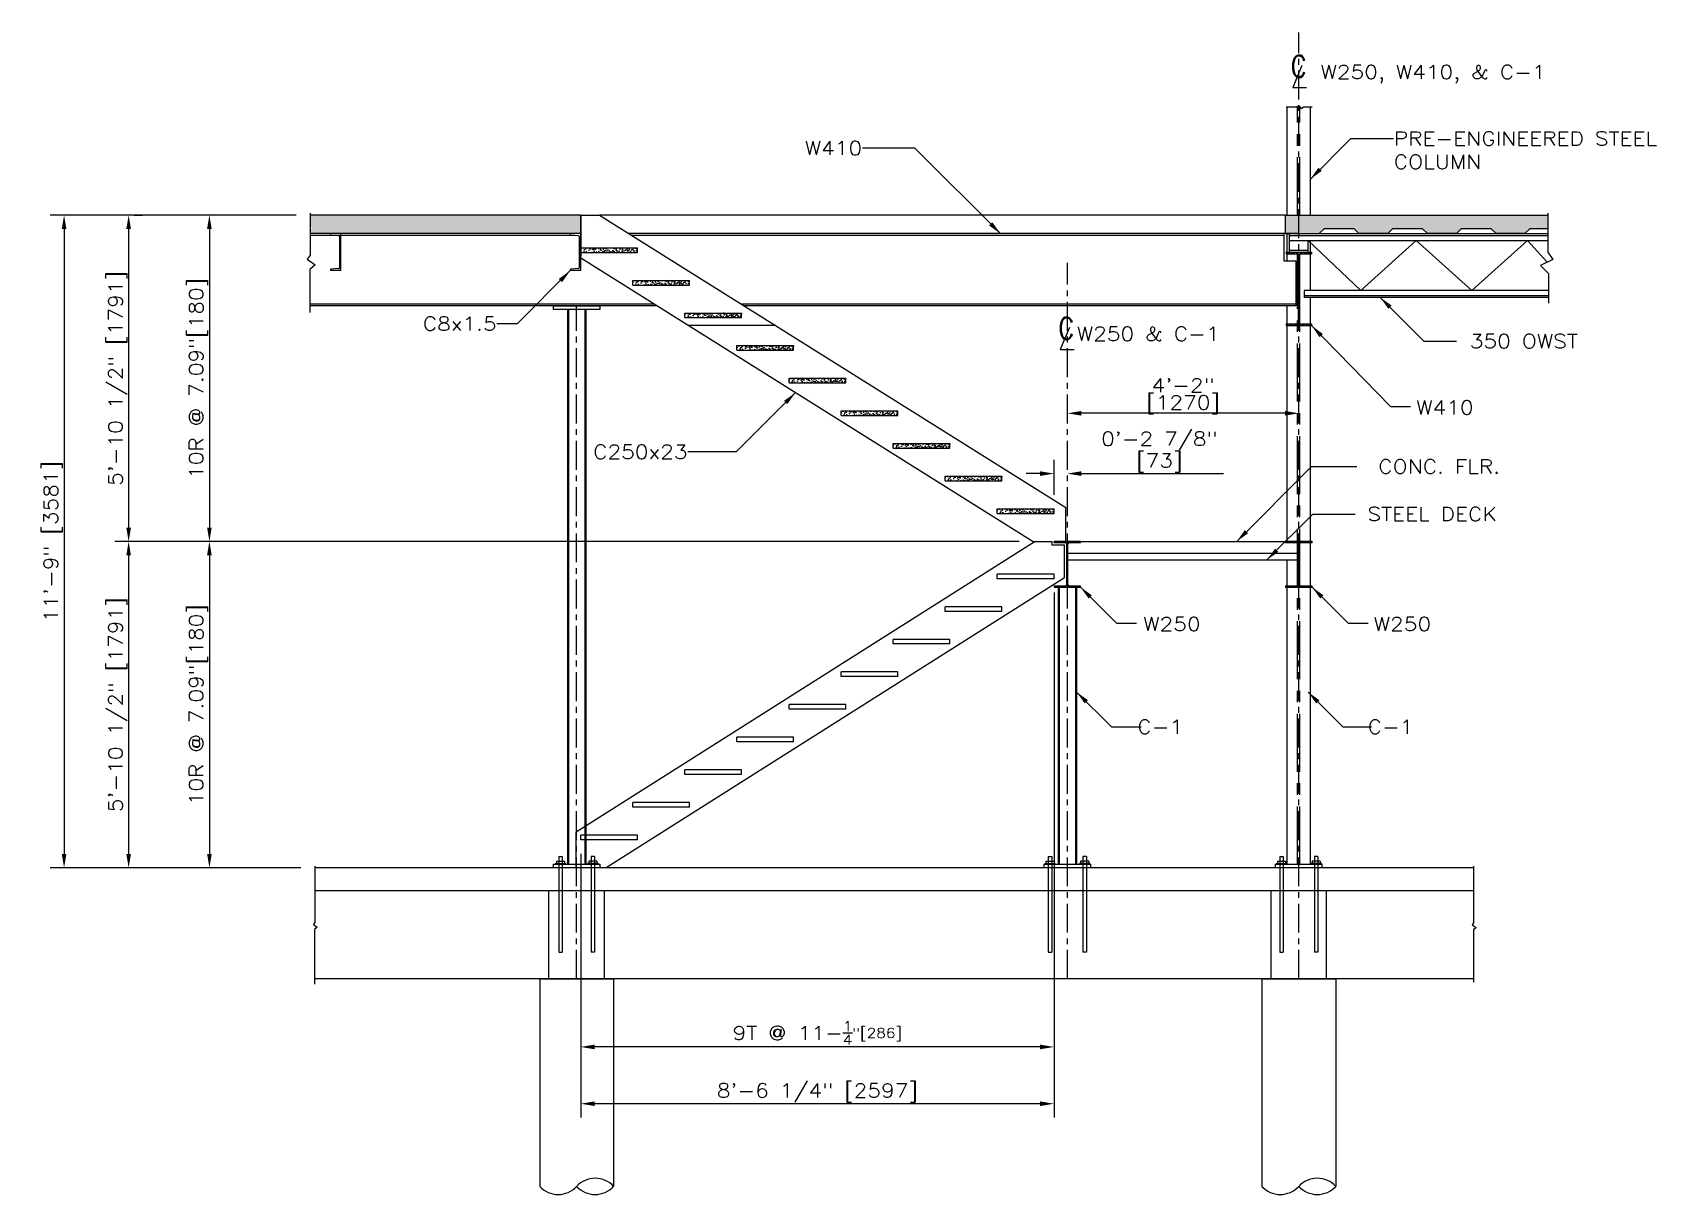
# Model space of a CAD drawing. Header units: inches. Extents: x -44 to 9761, y -1166 to 3580.
# Drawn here: x 8693.2 to 9044, y 2855.6 to 3106.6 of the extents above; entities that cross this region are included whole.
import ezdxf

# ---------------------------------------------------------------- set-up
doc = ezdxf.new("R2010")
doc.units = ezdxf.units.IN
doc.header["$MEASUREMENT"] = 0
doc.linetypes.add('CENTER', pattern=[2, 1.25, -0.25, 0.25, -0.25])
doc.layers.get('DEFPOINTS').update_dxf_attribs({"linetype": 'CONTINUOUS'})
for name, color, linetype in [('C-241-1', 241, 'CONTINUOUS'), ('Center', 251, 'CENTER'), ('L1', 1, 'CONTINUOUS'), ('LAYER131A', 131, 'CONTINUOUS'), ('Section-Stiffener', 2, 'CONTINUOUS'), ('Struc_Section_BP', 135, 'CONTINUOUS'), ('Struc_Section_Conc', 71, 'CONTINUOUS'), ('Struc_Section_Dim', 5, 'CONTINUOUS'), ('Struc_Section_PreEngCol', 150, 'CONTINUOUS'), ('Struc_Section_Steel', 11, 'CONTINUOUS'), ('Struc_Steel_Beam', 22, 'CONTINUOUS'), ('Struc_Steel_Deck', 41, 'CONTINUOUS'), ('Struc_Steel_Joist', 21, 'CONTINUOUS'), ('TEXT', 4, 'CONTINUOUS')]:
    doc.layers.add(name, color=color, linetype=linetype)
doc.styles.add('ROMANS', font='ROMANS.SHX', dxfattribs={"width": 0.8})
doc.styles.add('ROMANS-115', font='romans.shx', dxfattribs={"width": 1.15})
doc.dimstyles.new('48-ROMANS-115', dxfattribs={"dimtxt": 3, "dimasz": 3, "dimexe": 3, "dimexo": 3, "dimgap": 0.0625, "dimtad": 1, "dimdec": 4, "dimzin": 1, "dimdsep": 46, "dimlunit": 4, "dimtxsty": 'ROMANS-115', "dimcen": 0.0625, "dimclrd": 256, "dimclre": 256, "dimclrt": 256, "dimadec": 0, "dimazin": 0, "dimtfac": 1, "dimtdec": 4, "dimtofl": 0, "dimtmove": 0, "dimatfit": 0, "dimfxl": 1, "dimfrac": 2, "dimtolj": 1, "dimtzin": 0, "dimarcsym": 0})
doc.dimstyles.new('Copy of 48-ROMANS-115-BPV', dxfattribs={"dimtxt": 3, "dimasz": 3, "dimexe": 3, "dimexo": 3, "dimgap": 0.0625, "dimtad": 1, "dimdec": 4, "dimzin": 1, "dimdsep": 46, "dimlunit": 4, "dimtxsty": 'ROMANS-115', "dimcen": 0.0625, "dimclrd": 256, "dimclre": 256, "dimclrt": 256, "dimadec": 0, "dimazin": 0, "dimtfac": 1, "dimtdec": 4, "dimtofl": 0, "dimtmove": 0, "dimatfit": 0, "dimfxl": 1, "dimfrac": 2, "dimtolj": 1, "dimtzin": 0, "dimarcsym": 0})

msp = doc.modelspace()

# ---------------------------------------------------------------- texts
at = {"layer": 'Struc_Section_Dim', "ltscale": 2, "style": 'ROMANS-115', "width": 1.15}
for s, p in [('W250, W410, & C-1', (8971.41633, 3096.55843)), ('W250 & C-1', (8918.75487, 3039.98225))]:
    msp.add_text(s, height=3, dxfattribs=at).set_placement(p)
at = {"layer": 'Struc_Section_Dim', "ltscale": 2, "char_height": 3, "style": 'ROMANS-115'}
for s, insert, attachment_point in [('\\A1;PRE-ENGINEERED STEEL\\PCOLUMN', (8987.23461, 3085.17114), 1), ('\\A1;W410', (8872.40848, 3083.13264), 3), ('\\A1;C8x1.5', (8793.4517, 3045.18636), 3), ('\\A1;350 OWST', (9027.02131, 3041.4169), 3), ('W410', (9004.50325, 3027.08662), 3), ('\\A1;C250x23', (8834.69427, 3017.4961), 3), ('CONC. FLR.', (9010.22106, 3014.3314), 3), ('STEEL DECK', (9009.49765, 3004.06828), 3), ('W250', (8945.53309, 2980.30894), 3), ('W250', (8995.31865, 2980.30894), 3), ('\\A1;C-1', (8941.76114, 2958.08457), 3), ('\\A1;C-1', (8991.51114, 2958.08457), 3)]:
    msp.add_mtext(s, dxfattribs=dict(at, insert=insert, attachment_point=attachment_point))

# ---------------------------------------------------------------- blocks, each defined once
blk = doc.blocks.new('*D8')
at = {"layer": 'DEFPOINTS', "color": 0}
for p in [(8753.17, 3067.14), (8700.01, 2926.14), (8754.17, 2926.14)]:
    blk.add_point(p, dxfattribs=at)
at = {"layer": 'Struc_Section_Dim', "lineweight": -2}
for p, q in [((8750.17, 3067.14), (8697.01, 3067.14)), ((8700.01, 3064.14), (8700.01, 2929.14)), ((8751.17, 2926.14), (8697.01, 2926.14))]:
    blk.add_line(p, q, dxfattribs=at)
at = {"layer": 'Struc_Section_Dim'}
for points in [[(8699.51, 3064.14), (8700.51, 3064.14), (8700.01, 3067.14)], [(8699.51, 2929.14), (8700.51, 2929.14), (8700.01, 2926.14)]]:
    blk.add_solid(points, dxfattribs=at)
at = {"layer": 'Struc_Section_Dim', "insert": (8697.66, 2996.64), "char_height": 3, "attachment_point": 5, "rotation": 90, "style": 'ROMANS-115'}
blk.add_mtext('\\A1;11\'-9" [3581]', dxfattribs=at)
blk = doc.blocks.new('*D9')
at = {"layer": 'DEFPOINTS', "color": 0}
for p in [(8712.14, 3067.14), (8713.96, 2996.64), (8909.33, 2996.64)]:
    blk.add_point(p, dxfattribs=at)
at = {"layer": 'Struc_Section_Dim', "lineweight": -2}
for p, q in [((8715.14, 3067.14), (8716.96, 3067.14)), ((8713.96, 3064.14), (8713.96, 2999.64)), ((8906.33, 2996.64), (8710.96, 2996.64))]:
    blk.add_line(p, q, dxfattribs=at)
at = {"layer": 'Struc_Section_Dim'}
for points in [[(8713.46, 3064.14), (8714.46, 3064.14), (8713.96, 3067.14)], [(8713.46, 2999.64), (8714.46, 2999.64), (8713.96, 2996.64)]]:
    blk.add_solid(points, dxfattribs=at)
at = {"layer": 'Struc_Section_Dim', "insert": (8711.61, 3031.89), "char_height": 3, "attachment_point": 5, "rotation": 90, "style": 'ROMANS-115'}
blk.add_mtext('\\A1;5\'-10 1/2" [1791]', dxfattribs=at)
blk = doc.blocks.new('*D10')
at = {"layer": 'DEFPOINTS', "color": 0}
for p in [(8909.33, 2996.64), (8713.96, 2926.14), (8713.96, 2926.14)]:
    blk.add_point(p, dxfattribs=at)
at = {"layer": 'Struc_Section_Dim', "lineweight": -2}
for p, q in [((8906.33, 2996.64), (8710.96, 2996.64)), ((8713.96, 2993.64), (8713.96, 2929.14))]:
    blk.add_line(p, q, dxfattribs=at)
at = {"layer": 'Struc_Section_Dim'}
for points in [[(8713.46, 2993.64), (8714.46, 2993.64), (8713.96, 2996.64)], [(8713.46, 2929.14), (8714.46, 2929.14), (8713.96, 2926.14)]]:
    blk.add_solid(points, dxfattribs=at)
at = {"layer": 'Struc_Section_Dim', "insert": (8711.61, 2961.39), "char_height": 3, "attachment_point": 5, "rotation": 90, "style": 'ROMANS-115'}
blk.add_mtext('\\A1;5\'-10 1/2" [1791]', dxfattribs=at)
blk = doc.blocks.new('*D11')
at = {"layer": 'DEFPOINTS', "color": 0}
for p in [(8733.25, 3067.14), (8731.4, 2996.64), (8733.25, 2996.64)]:
    blk.add_point(p, dxfattribs=at)
at = {"layer": 'Struc_Section_Dim', "lineweight": -2}
for p, q in [((8730.25, 3067.14), (8728.4, 3067.14)), ((8731.4, 3064.14), (8731.4, 2999.64)), ((8730.25, 2996.64), (8728.4, 2996.64))]:
    blk.add_line(p, q, dxfattribs=at)
at = {"layer": 'Struc_Section_Dim'}
for points in [[(8730.9, 3064.14), (8731.9, 3064.14), (8731.4, 3067.14)], [(8730.9, 2999.64), (8731.9, 2999.64), (8731.4, 2996.64)]]:
    blk.add_solid(points, dxfattribs=at)
at = {"layer": 'Struc_Section_Dim', "insert": (8729.05, 3031.89), "char_height": 3, "attachment_point": 5, "rotation": 90, "style": 'ROMANS-115'}
blk.add_mtext('\\A1;10R @ 7.09"[180] ', dxfattribs=at)
blk = doc.blocks.new('*D12')
at = {"layer": 'DEFPOINTS', "color": 0}
for p in [(8733.25, 2996.64), (8731.4, 2926.14), (8733.25, 2926.14)]:
    blk.add_point(p, dxfattribs=at)
at = {"layer": 'Struc_Section_Dim', "lineweight": -2}
for p, q in [((8730.25, 2996.64), (8728.4, 2996.64)), ((8731.4, 2993.64), (8731.4, 2929.14)), ((8730.25, 2926.14), (8728.4, 2926.14))]:
    blk.add_line(p, q, dxfattribs=at)
at = {"layer": 'Struc_Section_Dim'}
for points in [[(8730.9, 2993.64), (8731.9, 2993.64), (8731.4, 2996.64)], [(8730.9, 2929.14), (8731.9, 2929.14), (8731.4, 2926.14)]]:
    blk.add_solid(points, dxfattribs=at)
at = {"layer": 'Struc_Section_Dim', "insert": (8729.05, 2961.39), "char_height": 3, "attachment_point": 5, "rotation": 90, "style": 'ROMANS-115'}
blk.add_mtext('\\A1;10R @ 7.09"[180] ', dxfattribs=at)
blk = doc.blocks.new('*D13')
at = {"layer": 'DEFPOINTS', "color": 0}
for p in [(8913.86, 2988.59), (8811.61, 2888.46), (8811.61, 2887.45)]:
    blk.add_point(p, dxfattribs=at)
at = {"layer": 'Struc_Section_Dim', "lineweight": -2}
for p, q in [((8910.86, 2887.45), (8814.61, 2887.45)), ((8811.61, 2885.46), (8811.61, 2884.45))]:
    blk.add_line(p, q, dxfattribs=at)
at = {"layer": 'Struc_Section_Dim'}
for points in [[(8814.61, 2887.95), (8814.61, 2886.95), (8811.61, 2887.45)], [(8910.86, 2887.95), (8910.86, 2886.95), (8913.86, 2887.45)]]:
    blk.add_solid(points, dxfattribs=at)
at = {"layer": 'Struc_Section_Dim', "insert": (8862.74, 2890.46), "char_height": 3, "attachment_point": 5, "style": 'ROMANS-115'}
blk.add_mtext('\\A1;\\A1;9T @ 11-\\H0.7x;\\S1/4;"[286]', dxfattribs=at)
blk = doc.blocks.new('*D14')
at = {"layer": 'DEFPOINTS', "color": 0}
for p in [(8913.86, 2988.59), (8811.61, 2932.19), (8811.61, 2875.18)]:
    blk.add_point(p, dxfattribs=at)
at = {"layer": 'Struc_Section_Dim', "lineweight": -2}
for p, q in [((8913.86, 2985.59), (8913.86, 2872.18)), ((8811.61, 2929.19), (8811.61, 2872.18)), ((8910.86, 2875.18), (8814.61, 2875.18))]:
    blk.add_line(p, q, dxfattribs=at)
at = {"layer": 'Struc_Section_Dim'}
for points in [[(8814.61, 2875.68), (8814.61, 2874.68), (8811.61, 2875.18)], [(8910.86, 2875.68), (8910.86, 2874.68), (8913.86, 2875.18)]]:
    blk.add_solid(points, dxfattribs=at)
at = {"layer": 'Struc_Section_Dim', "insert": (8862.74, 2877.53), "char_height": 3, "attachment_point": 5, "style": 'ROMANS-115'}
blk.add_mtext('\\A1;8\'-6 1/4" [2597]', dxfattribs=at)
blk = doc.blocks.new('CLMARK')
at = {"layer": 'TEXT'}
for p, q in [((1.52, 4.57), (-3.55, -7.61)), ((-3.55, -7.61), (4.06, -7.61))]:
    blk.add_line(p, q, dxfattribs=at)
at = {"layer": 'TEXT', "style": 'ROMANS', "width": 0.8}
blk.add_text('C', height=12, dxfattribs=at).set_placement((-4.59, -1.9))
blk = doc.blocks.new('*D15')
at = {"layer": 'DEFPOINTS', "color": 0}
for p in [(8916.74, 3024.33), (8916.74, 3023.08), (8966.74, 3023.08)]:
    blk.add_point(p, dxfattribs=at)
at = {"layer": 'Section-Stiffener', "lineweight": -2}
blk.add_line((8963.74, 3024.33), (8919.74, 3024.33), dxfattribs=at)
at = {"layer": 'Section-Stiffener'}
for points in [[(8919.74, 3024.83), (8919.74, 3023.83), (8916.74, 3024.33)], [(8963.74, 3024.83), (8963.74, 3023.83), (8966.74, 3024.33)]]:
    blk.add_solid(points, dxfattribs=at)
at = {"layer": 'Section-Stiffener', "char_height": 3, "attachment_point": 5, "style": 'ROMANS-115'}
for s, insert in [('\\A1;4\'-2"', (8941.74, 3030.38)), ('\\A1;[1270]', (8941.74, 3026.18))]:
    blk.add_mtext(s, dxfattribs=dict(at, insert=insert))
blk = doc.blocks.new('*D17')
at = {"layer": 'DEFPOINTS', "color": 0}
for p in [(8916.74, 3011.3), (8913.86, 3003.69), (8916.74, 3003.69)]:
    blk.add_point(p, dxfattribs=at)
at = {"layer": 'Struc_Section_Dim', "lineweight": -2}
for p, q in [((8913.86, 3006.69), (8913.86, 3014.3)), ((8910.86, 3011.3), (8907.86, 3011.3)), ((8919.74, 3011.3), (8950.46, 3011.3))]:
    blk.add_line(p, q, dxfattribs=at)
at = {"layer": 'Struc_Section_Dim'}
for points in [[(8910.86, 3011.8), (8910.86, 3010.8), (8913.86, 3011.3)], [(8919.74, 3011.8), (8919.74, 3010.8), (8916.74, 3011.3)]]:
    blk.add_solid(points, dxfattribs=at)
at = {"layer": 'Struc_Section_Dim', "char_height": 3, "attachment_point": 5, "style": 'ROMANS-115'}
for s, insert in [('\\A1;0\'-2 7/8"', (8936.6, 3018.34)), ('\\A1;[73]', (8936.6, 3013.64))]:
    blk.add_mtext(s, dxfattribs=dict(at, insert=insert))

# ---------------------------------------------------------------- dimensions: what is measured, and where the dimension line sits
at = {"layer": 'Section-Stiffener', "ltscale": 2}
dim = msp.add_linear_dim(base=(8916.73542, 3024.33445), p1=(8966.73542, 3023.07744), p2=(8916.73542, 3023.07744), angle=180, dimstyle='Copy of 48-ROMANS-115-BPV', override={"dimpost": '\\X', "dimse1": 1, "dimse2": 1}, dxfattribs=at)
dim.commit()
dim.dimension.update_dxf_attribs({"geometry": '*D15', "text_midpoint": (8941.73542, 3028.53088)})
at = {"layer": 'Struc_Section_Dim', "ltscale": 2}
for base, p1, p2, angle, picture, middle in [((8700.00553, 2926.1448), (8753.17285, 3067.1448), (8754.17285, 2926.1448), 90, '*D8', (8697.65731, 2996.6448)), ((8713.95814, 2996.6448), (8712.13507, 3067.1448), (8909.32944, 2996.6448), 90, '*D9', (8711.60992, 3031.8948)), ((8713.95814, 2926.1448), (8909.32944, 2996.6448), (8713.95814, 2926.1448), 90, '*D10', (8711.60992, 2961.3948)), ((8811.61042, 2875.1796), (8913.86042, 2988.5948), (8811.61042, 2932.1948), 180, '*D14', (8862.73542, 2877.52781))]:
    dim = msp.add_linear_dim(base=base, p1=p1, p2=p2, angle=angle, dimstyle='48-ROMANS-115', dxfattribs=at)
    dim.commit()
    dim.dimension.update_dxf_attribs({"geometry": picture, "text_midpoint": middle})
for base, p1, p2, picture, middle in [((8731.40013, 2996.6448), (8733.24928, 3067.1448), (8733.24928, 2996.6448), '*D11', (8729.05192, 3031.8948)), ((8731.40013, 2926.1448), (8733.24928, 2996.6448), (8733.24928, 2926.1448), '*D12', (8729.05192, 2961.3948))]:
    dim = msp.add_linear_dim(base=base, p1=p1, p2=p2, angle=90, text='10R @ 7.09"[180] ', dimstyle='48-ROMANS-115', dxfattribs=at)
    dim.commit()
    dim.dimension.update_dxf_attribs({"geometry": picture, "text_midpoint": middle})
dim = msp.add_linear_dim(base=(8916.73542, 3011.29632), p1=(8913.86042, 3003.6948), p2=(8916.73542, 3003.6948), dimstyle='Copy of 48-ROMANS-115-BPV', override={"dimpost": '\\X', "dimse2": 1}, dxfattribs=at)
dim.commit()
dim.dimension.update_dxf_attribs({"geometry": '*D17', "text_midpoint": (8936.59792, 3015.99275)})
dim = msp.add_linear_dim(base=(8811.61042, 2887.4476), p1=(8913.86042, 2988.5948), p2=(8811.61042, 2888.45951), angle=180, text='\\A1;9T @ 11-{\\H0.7x;\\S1/4;}"[286]', dimstyle='48-ROMANS-115', override={"dimse1": 1}, dxfattribs=at)
dim.commit()
dim.dimension.update_dxf_attribs({"geometry": '*D13', "text_midpoint": (8862.73542, 2890.4601)})

# ---------------------------------------------------------------- hatches: boundary and pattern name
at = {"layer": 'LAYER131A', "ltscale": 2}
h = msp.add_hatch(dxfattribs=at)
h.set_pattern_fill('AR-CONC', color=256, scale=0.2, style=0)
h.set_pattern_definition([(130, (9413.5464, 3009.6492), (-1.4345204, -0.1255043), [0.15, -1.65]), (185, (9413.5464, 3009.6492), (0.2775027, 1.5043843), [0.12, -1.32]), (79.5486, (9413.4269, 3009.6387), (-1.1570188, 1.378879), [0.1274804, -1.4022842]), (133.8158, (9413.5464, 3010.0492), (-2.134482, -0.331038), [0.225, -2.475]), (83.3644, (9413.3686, 3010.0216), (-1.8693254, 1.948236), [0.1912206, -2.103426]), (188.8158, (9413.5464, 3010.0492), (-1.869324, 1.948237), [0.18, -1.98]), (159, (9413.3464, 3009.9492), (-1.193814, -0.8052378), [0.15, -1.65]), (214, (9413.3464, 3009.9492), (-0.4866307, 1.4503), [0.12, -1.32]), (108.5486, (9413.247, 3009.882), (-1.6804453, 0.645061), [0.1274804, -1.4022842]), (142.5, (9413.54645, 3009.64916), (-0.0243197, 0.6657877), [0, -1.304, 0, -1.34, 0, -1.325]), (172.5, (9413.54645, 3009.64916), (-0.5261391, 0.7888234), [0, -0.764, 0, -1.274, 0, -0.505]), (212.5, (9413.99245, 3009.64916), (-1.06764487, -0.04510974), [0, -0.5, 0, -1.56, 0, -2.07]), (222.5, (9414.19245, 3009.6492), (-1.1663723, 0.20021), [0, -0.65, 0, -1.036, 0, -1.47])])
h.paths.add_polyline_path([(8753.17285, 3067.1448), (8811.61042, 3067.1448), (8811.61042, 3063.1448), (8753.13392, 3063.1448), (8753.13392, 3063.8607), (8753.71779, 3064.36613), (8752.86145, 3064.9882), (8753.17285, 3065.41587)])
h = msp.add_hatch(dxfattribs=at)
h.set_pattern_fill('AR-CONC', color=256, scale=0.2, style=0)
h.set_pattern_definition([(130, (9198.8265, 3066.0492), (-1.4345204, -0.1255043), [0.15, -1.65]), (185, (9198.8265, 3066.0492), (0.2775027, 1.504384), [0.12, -1.32]), (79.5486, (9198.707, 3066.0387), (-1.157019, 1.378879), [0.1274804, -1.402284]), (133.8158, (9198.8265, 3066.4492), (-2.134482, -0.331038), [0.225, -2.475]), (83.3644, (9198.6486, 3066.4216), (-1.869325, 1.948236), [0.19122, -2.103426]), (188.8158, (9198.8265, 3066.4492), (-1.869324, 1.948237), [0.18, -1.98]), (159, (9198.6265, 3066.3492), (-1.193814, -0.8052378), [0.15, -1.65]), (214, (9198.6265, 3066.3492), (-0.4866307, 1.4503), [0.12, -1.32]), (108.5486, (9198.527, 3066.282), (-1.6804453, 0.645061), [0.1274804, -1.402284]), (142.5, (9198.8265, 3066.04916), (-0.0243197, 0.6657877), [0, -1.304, 0, -1.34, 0, -1.325]), (172.5, (9198.8265, 3066.04916), (-0.5261391, 0.7888234), [0, -0.764, 0, -1.274, 0, -0.505]), (212.5, (9199.2725, 3066.04916), (-1.0676449, -0.04510974), [0, -0.5, 0, -1.56, 0, -2.07]), (222.5, (9199.4725, 3066.0492), (-1.1663723, 0.20021), [0, -0.65, 0, -1.036, 0, -1.47])])
h.paths.add_polyline_path([(8811.61042, 3060.0948), (8823.86042, 3060.0948), (8823.86042, 3059.0948), (8811.61042, 3059.0948)])
h = msp.add_hatch(dxfattribs=at)
h.set_pattern_fill('AR-CONC', color=256, scale=0.2, style=0)
h.set_pattern_definition([(130, (9210.0765, 3058.9992), (-1.4345204, -0.1255043), [0.15, -1.65]), (185, (9210.0765, 3058.9992), (0.2775027, 1.504384), [0.12, -1.32]), (79.5486, (9209.957, 3058.9887), (-1.157019, 1.378879), [0.1274804, -1.402284]), (133.8158, (9210.0765, 3059.3992), (-2.134482, -0.331038), [0.225, -2.475]), (83.3644, (9209.8986, 3059.3716), (-1.869325, 1.948236), [0.19122, -2.103426]), (188.8158, (9210.0765, 3059.3992), (-1.869324, 1.948237), [0.18, -1.98]), (159, (9209.8765, 3059.2992), (-1.193814, -0.8052378), [0.15, -1.65]), (214, (9209.8765, 3059.2992), (-0.4866307, 1.4503), [0.12, -1.32]), (108.5486, (9209.777, 3059.232), (-1.6804453, 0.645061), [0.1274804, -1.402284]), (142.5, (9210.0765, 3058.99916), (-0.0243197, 0.6657877), [0, -1.304, 0, -1.34, 0, -1.325]), (172.5, (9210.0765, 3058.99916), (-0.5261391, 0.7888234), [0, -0.764, 0, -1.274, 0, -0.505]), (212.5, (9210.5225, 3058.99916), (-1.0676449, -0.04510974), [0, -0.5, 0, -1.56, 0, -2.07]), (222.5, (9210.7225, 3058.9992), (-1.1663723, 0.20021), [0, -0.65, 0, -1.036, 0, -1.47])])
h.paths.add_polyline_path([(8822.86042, 3053.0448), (8835.11042, 3053.0448), (8835.11042, 3052.0448), (8822.86042, 3052.0448)])
h = msp.add_hatch(dxfattribs=at)
h.set_pattern_fill('AR-CONC', color=256, scale=0.2, style=0)
h.set_pattern_definition([(130, (9221.3265, 3051.9492), (-1.4345204, -0.1255043), [0.15, -1.65]), (185, (9221.3265, 3051.9492), (0.2775027, 1.504384), [0.12, -1.32]), (79.5486, (9221.207, 3051.9387), (-1.157019, 1.378879), [0.1274804, -1.402284]), (133.8158, (9221.3265, 3052.3492), (-2.134482, -0.331038), [0.225, -2.475]), (83.3644, (9221.1486, 3052.3216), (-1.869325, 1.948236), [0.19122, -2.103426]), (188.8158, (9221.3265, 3052.3492), (-1.869324, 1.948237), [0.18, -1.98]), (159, (9221.1265, 3052.2492), (-1.193814, -0.8052378), [0.15, -1.65]), (214, (9221.1265, 3052.2492), (-0.4866307, 1.4503), [0.12, -1.32]), (108.5486, (9221.027, 3052.182), (-1.6804453, 0.645061), [0.1274804, -1.402284]), (142.5, (9221.3265, 3051.94916), (-0.0243197, 0.6657877), [0, -1.304, 0, -1.34, 0, -1.325]), (172.5, (9221.3265, 3051.94916), (-0.5261391, 0.7888234), [0, -0.764, 0, -1.274, 0, -0.505]), (212.5, (9221.7725, 3051.94916), (-1.0676449, -0.04510974), [0, -0.5, 0, -1.56, 0, -2.07]), (222.5, (9221.9725, 3051.9492), (-1.1663723, 0.20021), [0, -0.65, 0, -1.036, 0, -1.47])])
h.paths.add_polyline_path([(8834.11042, 3045.9948), (8846.36042, 3045.9948), (8846.36042, 3044.9948), (8834.11042, 3044.9948)])
h = msp.add_hatch(dxfattribs=at)
h.set_pattern_fill('AR-CONC', color=256, scale=0.2, style=0)
h.set_pattern_definition([(130, (9232.5765, 3044.8992), (-1.4345204, -0.1255043), [0.15, -1.65]), (185, (9232.5765, 3044.8992), (0.2775027, 1.504384), [0.12, -1.32]), (79.5486, (9232.457, 3044.8887), (-1.157019, 1.378879), [0.1274804, -1.402284]), (133.8158, (9232.5765, 3045.2992), (-2.134482, -0.331038), [0.225, -2.475]), (83.3644, (9232.3986, 3045.2716), (-1.869325, 1.948236), [0.19122, -2.103426]), (188.8158, (9232.5765, 3045.2992), (-1.869324, 1.948237), [0.18, -1.98]), (159, (9232.3765, 3045.1992), (-1.193814, -0.8052378), [0.15, -1.65]), (214, (9232.3765, 3045.1992), (-0.4866307, 1.4503), [0.12, -1.32]), (108.5486, (9232.277, 3045.132), (-1.6804453, 0.645061), [0.1274804, -1.402284]), (142.5, (9232.5765, 3044.89916), (-0.0243197, 0.6657877), [0, -1.304, 0, -1.34, 0, -1.325]), (172.5, (9232.5765, 3044.89916), (-0.5261391, 0.7888234), [0, -0.764, 0, -1.274, 0, -0.505]), (212.5, (9233.0225, 3044.89916), (-1.0676449, -0.04510974), [0, -0.5, 0, -1.56, 0, -2.07]), (222.5, (9233.2225, 3044.8992), (-1.1663723, 0.20021), [0, -0.65, 0, -1.036, 0, -1.47])])
h.paths.add_polyline_path([(8845.36042, 3038.9448), (8857.61042, 3038.9448), (8857.61042, 3037.9448), (8845.36042, 3037.9448)])
h = msp.add_hatch(dxfattribs=at)
h.set_pattern_fill('AR-CONC', color=256, scale=0.2, style=0)
h.set_pattern_definition([(130, (9243.8265, 3037.8492), (-1.4345204, -0.1255043), [0.15, -1.65]), (185, (9243.8265, 3037.8492), (0.2775027, 1.504384), [0.12, -1.32]), (79.5486, (9243.707, 3037.8387), (-1.157019, 1.378879), [0.1274804, -1.402284]), (133.8158, (9243.8265, 3038.2492), (-2.134482, -0.331038), [0.225, -2.475]), (83.3644, (9243.6486, 3038.2216), (-1.869325, 1.948236), [0.19122, -2.103426]), (188.8158, (9243.8265, 3038.2492), (-1.869324, 1.948237), [0.18, -1.98]), (159, (9243.6265, 3038.1492), (-1.193814, -0.8052378), [0.15, -1.65]), (214, (9243.6265, 3038.1492), (-0.4866307, 1.4503), [0.12, -1.32]), (108.5486, (9243.527, 3038.082), (-1.6804453, 0.645061), [0.1274804, -1.402284]), (142.5, (9243.8265, 3037.84916), (-0.0243197, 0.6657877), [0, -1.304, 0, -1.34, 0, -1.325]), (172.5, (9243.8265, 3037.84916), (-0.5261391, 0.7888234), [0, -0.764, 0, -1.274, 0, -0.505]), (212.5, (9244.2725, 3037.84916), (-1.0676449, -0.04510974), [0, -0.5, 0, -1.56, 0, -2.07]), (222.5, (9244.4725, 3037.8492), (-1.1663723, 0.20021), [0, -0.65, 0, -1.036, 0, -1.47])])
h.paths.add_polyline_path([(8856.61042, 3031.8948), (8868.86042, 3031.8948), (8868.86042, 3030.8948), (8856.61042, 3030.8948)])
h = msp.add_hatch(dxfattribs=at)
h.set_pattern_fill('AR-CONC', color=256, scale=0.2, style=0)
h.set_pattern_definition([(130, (9255.0765, 3030.7992), (-1.4345204, -0.1255043), [0.15, -1.65]), (185, (9255.0765, 3030.7992), (0.2775027, 1.504384), [0.12, -1.32]), (79.5486, (9254.957, 3030.7887), (-1.157019, 1.378879), [0.1274804, -1.402284]), (133.8158, (9255.0765, 3031.1992), (-2.134482, -0.331038), [0.225, -2.475]), (83.3644, (9254.8986, 3031.1716), (-1.869325, 1.948236), [0.19122, -2.103426]), (188.8158, (9255.0765, 3031.1992), (-1.869324, 1.948237), [0.18, -1.98]), (159, (9254.8765, 3031.0992), (-1.193814, -0.8052378), [0.15, -1.65]), (214, (9254.8765, 3031.0992), (-0.4866307, 1.4503), [0.12, -1.32]), (108.5486, (9254.777, 3031.032), (-1.6804453, 0.645061), [0.1274804, -1.402284]), (142.5, (9255.0765, 3030.79916), (-0.0243197, 0.6657877), [0, -1.304, 0, -1.34, 0, -1.325]), (172.5, (9255.0765, 3030.79916), (-0.5261391, 0.7888234), [0, -0.764, 0, -1.274, 0, -0.505]), (212.5, (9255.5225, 3030.79916), (-1.0676449, -0.04510974), [0, -0.5, 0, -1.56, 0, -2.07]), (222.5, (9255.7225, 3030.7992), (-1.1663723, 0.20021), [0, -0.65, 0, -1.036, 0, -1.47])])
h.paths.add_polyline_path([(8867.86042, 3024.8448), (8880.11042, 3024.8448), (8880.11042, 3023.8448), (8867.86042, 3023.8448)])
h = msp.add_hatch(dxfattribs=at)
h.set_pattern_fill('AR-CONC', color=256, scale=0.2, style=0)
h.set_pattern_definition([(130, (9266.3265, 3023.7492), (-1.4345204, -0.1255043), [0.15, -1.65]), (185, (9266.3265, 3023.7492), (0.2775027, 1.504384), [0.12, -1.32]), (79.5486, (9266.207, 3023.7387), (-1.157019, 1.378879), [0.1274804, -1.402284]), (133.8158, (9266.3265, 3024.1492), (-2.134482, -0.331038), [0.225, -2.475]), (83.3644, (9266.1486, 3024.1216), (-1.869325, 1.948236), [0.19122, -2.103426]), (188.8158, (9266.3265, 3024.1492), (-1.869324, 1.948237), [0.18, -1.98]), (159, (9266.1265, 3024.0492), (-1.193814, -0.8052378), [0.15, -1.65]), (214, (9266.1265, 3024.0492), (-0.4866307, 1.4503), [0.12, -1.32]), (108.5486, (9266.027, 3023.982), (-1.6804453, 0.645061), [0.1274804, -1.402284]), (142.5, (9266.3265, 3023.74916), (-0.0243197, 0.6657877), [0, -1.304, 0, -1.34, 0, -1.325]), (172.5, (9266.3265, 3023.74916), (-0.5261391, 0.7888234), [0, -0.764, 0, -1.274, 0, -0.505]), (212.5, (9266.7725, 3023.74916), (-1.0676449, -0.04510974), [0, -0.5, 0, -1.56, 0, -2.07]), (222.5, (9266.9725, 3023.7492), (-1.1663723, 0.20021), [0, -0.65, 0, -1.036, 0, -1.47])])
h.paths.add_polyline_path([(8879.11042, 3017.7948), (8891.36042, 3017.7948), (8891.36042, 3016.7948), (8879.11042, 3016.7948)])
h = msp.add_hatch(dxfattribs=at)
h.set_pattern_fill('AR-CONC', color=256, scale=0.2, style=0)
h.set_pattern_definition([(130, (9277.5765, 3016.6992), (-1.4345204, -0.1255043), [0.15, -1.65]), (185, (9277.5765, 3016.6992), (0.2775027, 1.504384), [0.12, -1.32]), (79.5486, (9277.457, 3016.6887), (-1.157019, 1.378879), [0.1274804, -1.402284]), (133.8158, (9277.5765, 3017.0992), (-2.134482, -0.331038), [0.225, -2.475]), (83.3644, (9277.3986, 3017.0716), (-1.869325, 1.948236), [0.19122, -2.103426]), (188.8158, (9277.5765, 3017.0992), (-1.869324, 1.948237), [0.18, -1.98]), (159, (9277.3765, 3016.9992), (-1.193814, -0.8052378), [0.15, -1.65]), (214, (9277.3765, 3016.9992), (-0.4866307, 1.4503), [0.12, -1.32]), (108.5486, (9277.277, 3016.932), (-1.6804453, 0.645061), [0.1274804, -1.402284]), (142.5, (9277.5765, 3016.69916), (-0.0243197, 0.6657877), [0, -1.304, 0, -1.34, 0, -1.325]), (172.5, (9277.5765, 3016.69916), (-0.5261391, 0.7888234), [0, -0.764, 0, -1.274, 0, -0.505]), (212.5, (9278.0225, 3016.69916), (-1.0676449, -0.04510974), [0, -0.5, 0, -1.56, 0, -2.07]), (222.5, (9278.2225, 3016.6992), (-1.1663723, 0.20021), [0, -0.65, 0, -1.036, 0, -1.47])])
h.paths.add_polyline_path([(8890.36042, 3010.7448), (8902.61042, 3010.7448), (8902.61042, 3009.7448), (8890.36042, 3009.7448)])
h = msp.add_hatch(dxfattribs=at)
h.set_pattern_fill('AR-CONC', color=256, scale=0.2, style=0)
h.set_pattern_definition([(130, (9288.8265, 3009.6492), (-1.4345204, -0.1255043), [0.15, -1.65]), (185, (9288.8265, 3009.6492), (0.2775027, 1.504384), [0.12, -1.32]), (79.5486, (9288.707, 3009.6387), (-1.157019, 1.378879), [0.1274804, -1.402284]), (133.8158, (9288.8265, 3010.0492), (-2.134482, -0.331038), [0.225, -2.475]), (83.3644, (9288.6486, 3010.0216), (-1.869325, 1.948236), [0.19122, -2.103426]), (188.8158, (9288.8265, 3010.0492), (-1.869324, 1.948237), [0.18, -1.98]), (159, (9288.6265, 3009.9492), (-1.193814, -0.8052378), [0.15, -1.65]), (214, (9288.6265, 3009.9492), (-0.4866307, 1.4503), [0.12, -1.32]), (108.5486, (9288.527, 3009.882), (-1.6804453, 0.645061), [0.1274804, -1.402284]), (142.5, (9288.8265, 3009.64916), (-0.0243197, 0.6657877), [0, -1.304, 0, -1.34, 0, -1.325]), (172.5, (9288.8265, 3009.64916), (-0.5261391, 0.7888234), [0, -0.764, 0, -1.274, 0, -0.505]), (212.5, (9289.2725, 3009.64916), (-1.0676449, -0.04510974), [0, -0.5, 0, -1.56, 0, -2.07]), (222.5, (9289.4725, 3009.6492), (-1.1663723, 0.20021), [0, -0.65, 0, -1.036, 0, -1.47])])
h.paths.add_polyline_path([(8901.61042, 3003.6948), (8913.86042, 3003.6948), (8913.86042, 3002.6948), (8901.61042, 3002.6948)])
at = {"layer": 'Struc_Section_Dim', "ltscale": 2}
h = msp.add_hatch(dxfattribs=at)
h.set_pattern_fill('AR-CONC', color=256, scale=0.2, style=0)
h.set_pattern_definition([(130, (9413.6714, 2503.1176), (-1.4345204, -0.1255043), [0.15, -1.65]), (185, (9413.6714, 2503.1176), (0.2775027, 1.5043843), [0.12, -1.32]), (79.5486, (9413.5519, 2503.1072), (-1.1570188, 1.378879), [0.1274804, -1.4022842]), (133.8158, (9413.6714, 2503.5176), (-2.134482, -0.331038), [0.225, -2.475]), (83.3644, (9413.4936, 2503.49), (-1.8693254, 1.948236), [0.1912206, -2.103426]), (188.8158, (9413.6714, 2503.5176), (-1.869324, 1.948237), [0.18, -1.98]), (159, (9413.4714, 2503.4176), (-1.1938141, -0.8052378), [0.15, -1.65]), (214, (9413.4714, 2503.4176), (-0.4866307, 1.4503), [0.12, -1.32]), (108.5486, (9413.372, 2503.3505), (-1.6804453, 0.645061), [0.1274804, -1.4022842]), (142.5, (9413.67145, 2503.1176), (-0.0243197, 0.6657877), [0, -1.304, 0, -1.34, 0, -1.325]), (172.5, (9413.67145, 2503.1176), (-0.5261391, 0.7888234), [0, -0.764, 0, -1.274, 0, -0.505]), (212.5, (9414.11745, 2503.1176), (-1.06764487, -0.04510974), [0, -0.5, 0, -1.56, 0, -2.07]), (222.5, (9414.31745, 2503.1176), (-1.1663723, 0.20021), [0, -0.65, 0, -1.036, 0, -1.47])])
h.paths.add_polyline_path([(8966.73542, 3067.1448), (9020.53086, 3067.1448), (9020.53086, 3064.19015), (9016.63601, 3064.19015), (9015.59066, 3063.1448), (9009.34327, 3063.1448), (9008.29792, 3064.19015), (9001.82351, 3064.19015), (9000.77816, 3063.1448), (8994.53077, 3063.1448), (8993.48542, 3064.19015), (8987.01101, 3064.19015), (8985.96566, 3063.1448), (8979.71827, 3063.1448), (8978.67292, 3064.19015), (8972.19851, 3064.19015), (8971.15316, 3063.1448), (8966.73542, 3063.1448)])
h.paths.add_polyline_path([(8963.86042, 3067.1448), (8966.73542, 3067.1448), (8966.73542, 3063.1448), (8964.73542, 3063.1448), (8963.86042, 3063.1448)])
at = {"layer": 'Struc_Section_Steel', "ltscale": 2}
h = msp.add_hatch(dxfattribs=at)
h.set_pattern_fill('STEEL', color=256, scale=5, style=0)
h.set_pattern_definition([(135, (9021.61105, 3012.8967), (0.4419417, 0.4419417), []), (135, (9021.61105, 3013.2092), (0.4419417, 0.4419417), [])])
h.paths.add_polyline_path([(8913.86042, 2996.3323), (8913.86042, 2996.6448), (8919.61042, 2996.6448), (8919.61042, 2996.3323), (8917.11042, 2996.3323, 0.414213562), (8916.86042, 2996.0823), (8916.86042, 2987.3323, 0.414213562), (8917.11042, 2987.0823), (8919.61042, 2987.0823), (8919.61042, 2986.7698), (8913.86042, 2986.7698), (8913.86042, 2987.0823), (8916.36042, 2987.0823, 0.414213562), (8916.61042, 2987.3323), (8916.61042, 2996.0823, 0.414213562), (8916.36042, 2996.3323)])
h = msp.add_hatch(dxfattribs=at)
h.set_pattern_fill('STEEL', color=256, scale=5, style=0)
h.set_pattern_definition([(135, (9071.61105, 3012.8967), (0.4419417, 0.4419417), []), (135, (9071.61105, 3013.2092), (0.4419417, 0.4419417), [])])
h.paths.add_polyline_path([(8963.86042, 2996.3323), (8963.86042, 2996.6448), (8969.61042, 2996.6448), (8969.61042, 2996.3323), (8967.11042, 2996.3323, 0.414213562), (8966.86042, 2996.0823), (8966.86042, 2987.3323, 0.414213562), (8967.11042, 2987.0823), (8969.61042, 2987.0823), (8969.61042, 2986.7698), (8963.86042, 2986.7698), (8963.86042, 2987.0823), (8966.36042, 2987.0823, 0.414213562), (8966.61042, 2987.3323), (8966.61042, 2996.0823, 0.414213562), (8966.36042, 2996.3323)])
at = {"layer": 'Struc_Steel_Beam'}
h = msp.add_hatch(dxfattribs=at)
h.set_pattern_fill('STEEL', color=256, scale=5, style=0)
h.set_pattern_definition([(45, (8806.81267, 3075.0992), (-0.4419417, 0.4419417), []), (45, (8806.81267, 3075.4117), (-0.4419417, 0.4419417), [])])
h.paths.add_polyline_path([(8963.98542, 3059.1448), (8963.98542, 3058.7698), (8966.61042, 3058.7698), (8966.61042, 3043.6448), (8963.98542, 3043.6448), (8963.98542, 3043.2698), (8966.73542, 3043.2698), (8966.73542, 3059.1448)])
h.paths.add_polyline_path([(8969.48542, 3058.7698), (8969.48542, 3059.1448), (8966.73542, 3059.1448), (8966.73542, 3043.2698), (8969.48542, 3043.2698), (8969.48542, 3043.6448), (8966.86042, 3043.6448), (8966.86042, 3058.7698)])

# ---------------------------------------------------------------- linework, layer by layer
at = {"layer": 'C-241-1'}
for p, q in [((8806.1145, 2927.08037), (8808.35635, 2927.08037)), ((8806.1145, 2927.08037), (8806.1145, 2926.8948)), ((8806.1145, 2926.8948), (8808.35635, 2926.8948)), ((8806.3645, 2927.57522), (8808.10635, 2927.57522)), ((8806.3645, 2927.57522), (8806.3645, 2927.08037)), ((8806.85934, 2928.61645), (8806.85934, 2927.57522)), ((8806.85934, 2928.61645), (8807.61151, 2928.61645)), ((8807.61151, 2928.61645), (8807.61151, 2927.57522)), ((8808.10635, 2927.57522), (8808.10635, 2927.08037)), ((8808.35635, 2927.08037), (8808.35635, 2926.8948)), ((8815.35635, 2927.08037), (8813.1145, 2927.08037)), ((8813.1145, 2927.08037), (8813.1145, 2926.8948)), ((8815.35635, 2926.8948), (8813.1145, 2926.8948)), ((8815.10635, 2927.57522), (8813.3645, 2927.57522)), ((8813.3645, 2927.57522), (8813.3645, 2927.08037)), ((8813.85934, 2928.61645), (8813.85934, 2927.57522)), ((8814.61151, 2928.61645), (8813.85934, 2928.61645)), ((8814.61151, 2928.61645), (8814.61151, 2927.57522)), ((8815.10635, 2927.57522), (8815.10635, 2927.08037)), ((8815.35635, 2927.08037), (8815.35635, 2926.8948)), ((8911.8645, 2927.08037), (8914.10635, 2927.08037)), ((8911.8645, 2927.08037), (8911.8645, 2926.8948)), ((8911.8645, 2926.8948), (8914.10635, 2926.8948)), ((8912.1145, 2927.57522), (8913.85635, 2927.57522)), ((8912.1145, 2927.57522), (8912.1145, 2927.08037)), ((8912.60934, 2928.61645), (8912.60934, 2927.57522)), ((8912.60934, 2928.61645), (8913.36151, 2928.61645)), ((8913.36151, 2928.61645), (8913.36151, 2927.57522)), ((8913.85635, 2927.57522), (8913.85635, 2927.08037)), ((8914.10635, 2927.08037), (8914.10635, 2926.8948)), ((8921.60635, 2927.08037), (8919.3645, 2927.08037)), ((8919.3645, 2927.08037), (8919.3645, 2926.8948)), ((8921.60635, 2926.8948), (8919.3645, 2926.8948)), ((8921.35635, 2927.57522), (8919.6145, 2927.57522)), ((8919.6145, 2927.57522), (8919.6145, 2927.08037)), ((8920.10934, 2928.61645), (8920.10934, 2927.57522)), ((8920.86151, 2928.61645), (8920.10934, 2928.61645)), ((8920.86151, 2928.61645), (8920.86151, 2927.57522)), ((8921.35635, 2927.57522), (8921.35635, 2927.08037)), ((8921.60635, 2927.08037), (8921.60635, 2926.8948)), ((8961.8645, 2927.08037), (8964.10635, 2927.08037)), ((8961.8645, 2927.08037), (8961.8645, 2926.8948)), ((8961.8645, 2926.8948), (8964.10635, 2926.8948)), ((8962.1145, 2927.57522), (8963.85635, 2927.57522)), ((8962.1145, 2927.57522), (8962.1145, 2927.08037)), ((8962.60934, 2928.61645), (8962.60934, 2927.57522)), ((8962.60934, 2928.61645), (8963.36151, 2928.61645)), ((8963.36151, 2928.61645), (8963.36151, 2927.57522)), ((8963.85635, 2927.57522), (8963.85635, 2927.08037)), ((8964.10635, 2927.08037), (8964.10635, 2926.8948)), ((8971.60635, 2927.08037), (8969.3645, 2927.08037)), ((8969.3645, 2927.08037), (8969.3645, 2926.8948)), ((8971.60635, 2926.8948), (8969.3645, 2926.8948)), ((8971.35635, 2927.57522), (8969.6145, 2927.57522)), ((8969.6145, 2927.57522), (8969.6145, 2927.08037)), ((8970.10934, 2928.61645), (8970.10934, 2927.57522)), ((8970.86151, 2928.61645), (8970.10934, 2928.61645)), ((8970.86151, 2928.61645), (8970.86151, 2927.57522)), ((8971.35635, 2927.57522), (8971.35635, 2927.08037)), ((8971.60635, 2927.08037), (8971.60635, 2926.8948))]:
    msp.add_line(p, q, dxfattribs=at)
at = {"layer": 'C-241-1', "ltscale": 10}
for p, q in [((8806.85934, 2927.57522), (8806.85934, 2907.8948)), ((8807.61151, 2927.57522), (8807.61151, 2907.8948)), ((8813.85934, 2927.57522), (8813.85934, 2907.8948)), ((8814.61151, 2927.57522), (8814.61151, 2907.8948)), ((8912.60934, 2927.57522), (8912.60934, 2907.8948)), ((8913.36151, 2927.57522), (8913.36151, 2907.8948)), ((8920.10934, 2927.57522), (8920.10934, 2907.8948)), ((8920.86151, 2927.57522), (8920.86151, 2907.8948)), ((8962.60934, 2927.57522), (8962.60934, 2907.8948)), ((8963.36151, 2927.57522), (8963.36151, 2907.8948)), ((8970.10934, 2927.57522), (8970.10934, 2907.8948)), ((8970.86151, 2927.57522), (8970.86151, 2907.8948)), ((8806.85934, 2907.8948), (8807.61151, 2907.8948)), ((8814.61151, 2907.8948), (8813.85934, 2907.8948)), ((8912.60934, 2907.8948), (8913.36151, 2907.8948)), ((8920.86151, 2907.8948), (8920.10934, 2907.8948)), ((8962.60934, 2907.8948), (8963.36151, 2907.8948)), ((8970.86151, 2907.8948), (8970.10934, 2907.8948))]:
    msp.add_line(p, q, dxfattribs=at)
at = {"layer": 'Center', "ltscale": 5}
for p, q in [((8966.73542, 2902.1448), (8966.73542, 3106.5996)), ((8916.73542, 2902.1448), (8916.73542, 3056.80548)), ((8810.73542, 2902.1448), (8810.73542, 3047.5198))]:
    msp.add_line(p, q, dxfattribs=at)
at = {"layer": 'Center', "ltscale": 10}
for p, q in [((8966.48542, 3067.1448), (8966.48542, 3090.64381)), ((8966.98542, 3067.1448), (8966.98542, 3090.47092)), ((8966.48542, 2926.8948), (8966.48542, 3058.7698)), ((8966.98542, 2926.8948), (8966.98542, 3058.7698))]:
    msp.add_line(p, q, dxfattribs=at)
at = {"layer": 'L1'}
for p, q in [((9020.53086, 3067.54473), (9020.53086, 3059.10525)), ((9021.58825, 3057.52087), (9018.94478, 3056.28954)), ((9018.94478, 3056.28954), (9020.70709, 3054.49632)), ((9020.53086, 3059.10525), (9021.58825, 3057.52087)), ((9020.70709, 3054.49632), (9020.70709, 3048.13375))]:
    msp.add_line(p, q, dxfattribs=at)
at = {"layer": 'LAYER131A'}
for p, q in [((8811.61042, 3060.0948), (8823.86042, 3060.0948)), ((8811.61042, 3059.0948), (8811.61042, 3060.0948)), ((8823.86042, 3059.0948), (8823.86042, 3060.0948)), ((8811.61042, 3059.0948), (8823.86042, 3059.0948)), ((8822.86042, 3053.0448), (8835.11042, 3053.0448)), ((8822.86042, 3052.0448), (8822.86042, 3053.0448)), ((8835.11042, 3052.0448), (8835.11042, 3053.0448)), ((8822.86042, 3052.0448), (8835.11042, 3052.0448)), ((8808.73542, 3046.7698), (8808.73542, 2926.8948)), ((8812.73542, 3046.7698), (8812.73542, 2935.19846)), ((8834.11042, 3045.9948), (8846.36042, 3045.9948)), ((8834.11042, 3044.9948), (8834.11042, 3045.9948)), ((8846.36042, 3044.9948), (8846.36042, 3045.9948)), ((8834.11042, 3044.9948), (8846.36042, 3044.9948)), ((8845.36042, 3038.9448), (8857.61042, 3038.9448)), ((8845.36042, 3038.9448), (8856.61042, 3038.9448)), ((8845.36042, 3037.9448), (8845.36042, 3038.9448)), ((8857.61042, 3037.9448), (8857.61042, 3038.9448)), ((8845.36042, 3037.9448), (8857.61042, 3037.9448)), ((8856.61042, 3031.8948), (8868.86042, 3031.8948)), ((8856.61042, 3030.8948), (8856.61042, 3031.8948)), ((8868.86042, 3030.8948), (8868.86042, 3031.8948)), ((8856.61042, 3030.8948), (8868.86042, 3030.8948)), ((8867.86042, 3024.8448), (8880.11042, 3024.8448)), ((8867.86042, 3023.8448), (8867.86042, 3024.8448)), ((8880.11042, 3023.8448), (8880.11042, 3024.8448)), ((8867.86042, 3023.8448), (8880.11042, 3023.8448)), ((8879.11042, 3017.7948), (8891.36042, 3017.7948)), ((8879.11042, 3016.7948), (8879.11042, 3017.7948)), ((8891.36042, 3016.7948), (8891.36042, 3017.7948)), ((8879.11042, 3016.7948), (8891.36042, 3016.7948)), ((8890.36042, 3010.7448), (8902.61042, 3010.7448)), ((8890.36042, 3009.7448), (8890.36042, 3010.7448)), ((8902.61042, 3009.7448), (8902.61042, 3010.7448)), ((8890.36042, 3009.7448), (8902.61042, 3009.7448)), ((8901.61042, 3003.6948), (8913.86042, 3003.6948)), ((8901.61042, 3002.6948), (8901.61042, 3003.6948)), ((8913.86042, 3002.6948), (8913.86042, 3003.6948)), ((8901.61042, 3002.6948), (8913.86042, 3002.6948)), ((8901.61042, 2988.5948), (8901.61042, 2989.5948)), ((8913.86042, 2988.5948), (8913.86042, 2989.5948)), ((8914.73542, 2986.7698), (8914.73542, 2926.8948)), ((8918.73542, 2986.7698), (8918.73542, 2926.8948)), ((8890.36042, 2981.5448), (8890.36042, 2982.5448)), ((8902.61042, 2981.5448), (8902.61042, 2982.5448)), ((8879.11042, 2974.4948), (8879.11042, 2975.4948)), ((8891.36042, 2974.4948), (8891.36042, 2975.4948)), ((8867.86042, 2967.4448), (8867.86042, 2968.4448)), ((8880.11042, 2967.4448), (8880.11042, 2968.4448)), ((8856.61042, 2960.3948), (8856.61042, 2961.3948)), ((8868.86042, 2960.3948), (8868.86042, 2961.3948)), ((8845.36042, 2953.3448), (8845.36042, 2954.3448)), ((8857.61042, 2953.3448), (8857.61042, 2954.3448)), ((8834.11042, 2946.2948), (8834.11042, 2947.2948)), ((8846.36042, 2946.2948), (8846.36042, 2947.2948)), ((8822.86042, 2939.2448), (8822.86042, 2940.2448)), ((8835.11042, 2939.2448), (8835.11042, 2940.2448)), ((8811.61042, 2932.1948), (8811.61042, 2933.1948)), ((8823.86042, 2932.1948), (8823.86042, 2933.1948)), ((8802.74951, 2902.1448), (8802.74951, 2857.31797)), ((8802.74951, 2902.1448), (8818.72133, 2902.1448)), ((8818.72133, 2902.1448), (8818.72133, 2857.31797)), ((8958.74951, 2902.1448), (8958.74951, 2857.31797)), ((8958.74951, 2902.1448), (8974.72133, 2902.1448)), ((8974.72133, 2902.1448), (8974.72133, 2857.31797))]:
    msp.add_line(p, q, dxfattribs=at)
at = {"layer": 'LAYER131A', "ltscale": 10}
for p, q in [((8913.86042, 2989.5948), (8901.61042, 2989.5948)), ((8913.86042, 2988.5948), (8901.61042, 2988.5948)), ((8902.61042, 2982.5448), (8890.36042, 2982.5448)), ((8902.61042, 2981.5448), (8890.36042, 2981.5448)), ((8891.36042, 2975.4948), (8879.11042, 2975.4948)), ((8891.36042, 2974.4948), (8879.11042, 2974.4948)), ((8880.11042, 2968.4448), (8867.86042, 2968.4448)), ((8880.11042, 2967.4448), (8867.86042, 2967.4448)), ((8868.86042, 2961.3948), (8856.61042, 2961.3948)), ((8868.86042, 2960.3948), (8856.61042, 2960.3948)), ((8857.61042, 2954.3448), (8845.36042, 2954.3448)), ((8857.61042, 2953.3448), (8845.36042, 2953.3448)), ((8846.36042, 2947.2948), (8834.11042, 2947.2948)), ((8846.36042, 2946.2948), (8834.11042, 2946.2948)), ((8835.11042, 2940.2448), (8822.86042, 2940.2448)), ((8835.11042, 2939.2448), (8822.86042, 2939.2448)), ((8823.86042, 2933.1948), (8811.61042, 2933.1948)), ((8823.86042, 2932.1948), (8811.61042, 2932.1948))]:
    msp.add_line(p, q, dxfattribs=at)
at = {"layer": 'LAYER131A'}
for centre, start, end in [((8806.74247, 2860.98789), 222.5860359, 317.4139641), ((8814.72838, 2853.64806), 42.5860359, 137.4139641), ((8814.72838, 2860.98789), 222.5860359, 317.4139641), ((8962.74247, 2860.98789), 222.5860359, 317.4139641), ((8970.72838, 2853.64806), 42.5860359, 137.4139641), ((8970.72838, 2860.98789), 222.5860359, 317.4139641)]:
    msp.add_arc(centre, 5.42328, start, end, dxfattribs=at)
at = {"layer": 'Struc_Section_BP', "ltscale": 2}
for points in [[(8815.73542, 3046.7698), (8805.73542, 3046.7698), (8805.73542, 3047.5198), (8815.73542, 3047.5198)], [(8815.73542, 2926.1448), (8805.73542, 2926.1448), (8805.73542, 2926.8948), (8815.73542, 2926.8948)], [(8921.73542, 2926.1448), (8911.73542, 2926.1448), (8911.73542, 2926.8948), (8921.73542, 2926.8948)], [(8971.73542, 2926.1448), (8961.73542, 2926.1448), (8961.73542, 2926.8948), (8971.73542, 2926.8948)]]:
    msp.add_lwpolyline(points, close=True, dxfattribs=at)
at = {"layer": 'Struc_Section_Conc', "ltscale": 2}
for p, q in [((8753.17285, 3067.59311), (8753.17285, 3058.49749)), ((8811.61042, 3067.1448), (8753.17285, 3067.1448)), ((8811.61042, 3063.1448), (8811.61042, 3067.1448)), ((8963.86042, 3067.1448), (8815.66133, 3067.1448)), ((8963.86042, 3067.1448), (9020.53086, 3067.1448)), ((8963.86042, 3063.1448), (8963.86042, 3067.1448)), ((8811.61042, 3063.1448), (8753.13392, 3063.1448)), ((8810.36042, 3062.7698), (8753.17285, 3062.7698)), ((8966.61042, 3063.1448), (8822.04431, 3063.1448)), ((8963.48542, 3062.7698), (8822.64272, 3062.7698)), ((8963.48542, 3063.1448), (8963.48542, 3057.2698)), ((8963.86042, 3063.1448), (8971.15316, 3063.1448)), ((8971.15316, 3063.1448), (8972.19851, 3064.19015)), ((8978.67292, 3064.19015), (8972.19851, 3064.19015)), ((8979.71827, 3063.1448), (8978.67292, 3064.19015)), ((8979.71827, 3063.1448), (8982.76537, 3063.1448)), ((8985.96566, 3063.1448), (8979.74821, 3063.1448)), ((8985.96566, 3063.1448), (8987.01101, 3064.19015)), ((8993.48542, 3064.19015), (8987.01101, 3064.19015)), ((8994.53077, 3063.1448), (8993.48542, 3064.19015)), ((8994.53077, 3063.1448), (8997.57787, 3063.1448)), ((9000.77816, 3063.1448), (8994.56071, 3063.1448)), ((9000.77816, 3063.1448), (9001.82351, 3064.19015)), ((9008.29792, 3064.19015), (9001.82351, 3064.19015)), ((9009.34327, 3063.1448), (9008.29792, 3064.19015)), ((9009.34327, 3063.1448), (9012.39037, 3063.1448)), ((9015.59066, 3063.1448), (9009.37321, 3063.1448)), ((9015.59066, 3063.1448), (9016.63601, 3064.19015)), ((9020.53086, 3064.19015), (9016.63601, 3064.19015)), ((8753.17285, 3058.49749), (8752.53592, 3057.62274)), ((8752.53592, 3057.62274), (8754.24862, 3056.37861)), ((8754.24862, 3056.37861), (8753.13392, 3055.41367)), ((8963.48542, 3057.2698), (8966.11042, 3057.2698)), ((8966.11042, 3057.2698), (8966.11042, 3047.5198)), ((8753.13392, 3055.41367), (8753.13392, 3046.08067)), ((8827.54753, 3047.8948), (8753.13392, 3047.8948)), ((8828.14593, 3047.5198), (8753.13392, 3047.5198)), ((8966.11042, 3047.8948), (8846.37942, 3047.8948)), ((8966.11042, 3047.5198), (8846.97782, 3047.5198)), ((8919.61042, 2996.6448), (8963.86042, 2996.6448)), ((8916.86042, 2992.6448), (8966.61042, 2992.6448)), ((8754.17285, 2926.52697), (8754.17285, 2914.33952)), ((9004.49315, 2926.1448), (8754.17285, 2926.1448)), ((9004.49315, 2926.52697), (9004.49315, 2914.27184)), ((9004.45422, 2921.1448), (8754.13392, 2921.1448)), ((8804.73542, 2902.1448), (8804.73542, 2921.1448)), ((8816.73542, 2902.1448), (8816.73542, 2921.1448)), ((8960.73542, 2902.1448), (8960.73542, 2921.1448)), ((8972.73542, 2902.1448), (8972.73542, 2921.1448)), ((8754.17285, 2914.33952), (8753.86145, 2913.91184)), ((8753.86145, 2913.91184), (8754.71779, 2913.28978)), ((8754.71779, 2913.28978), (8754.13392, 2912.78434)), ((8754.13392, 2912.78434), (8754.13392, 2901.02691)), ((9004.49315, 2914.27184), (9004.18175, 2913.84417)), ((9004.18175, 2913.84417), (9005.03809, 2913.2221)), ((9005.03809, 2913.2221), (9004.45422, 2912.71667)), ((9004.45422, 2912.71667), (9004.45422, 2901.46711)), ((9004.49315, 2902.1448), (8754.17285, 2902.1448)), ((8816.73542, 2902.1448), (8804.73542, 2902.1448)), ((8816.73542, 2902.1448), (8804.73542, 2902.1448)), ((8972.73542, 2902.1448), (8960.73542, 2902.1448))]:
    msp.add_line(p, q, dxfattribs=at)
at = {"layer": 'Struc_Section_Conc', "ltscale": 20}
msp.add_line((8916.86042, 2994.1448), (8966.61042, 2994.1448), dxfattribs=at)
at = {"layer": 'Struc_Section_PreEngCol', "ltscale": 5}
for p, q in [((8964.02579, 3090.51734), (8966.23223, 3090.51734)), ((8964.23542, 3067.1448), (8964.23542, 3090.51734)), ((8966.23223, 3090.51734), (8966.75139, 3090.77666)), ((8966.75139, 3090.77666), (8967.23347, 3090.14689)), ((8967.23347, 3090.14689), (8967.82679, 3090.51734)), ((8967.82679, 3090.51734), (8969.64386, 3090.51734)), ((8969.23542, 3067.1448), (8969.23542, 3090.51734)), ((8964.23542, 3057.2698), (8964.23542, 3063.1448)), ((8969.23542, 3059.1448), (8969.23542, 3061.6448)), ((8969.23542, 3050.8648), (8969.23542, 3058.7698)), ((8969.23542, 3043.6448), (8969.23542, 3049.3648)), ((8964.23542, 3043.6448), (8964.23542, 3047.5198)), ((8964.23542, 2996.6448), (8964.23542, 3043.2698)), ((8969.23542, 2996.6448), (8969.23542, 3043.2698)), ((8969.23542, 2987.0823), (8969.23542, 2996.3323)), ((8964.23542, 2987.0823), (8964.23542, 2992.6448)), ((8964.23542, 2926.8948), (8964.23542, 2986.7698)), ((8969.23542, 2926.8948), (8969.23542, 2986.7698))]:
    msp.add_line(p, q, dxfattribs=at)
at = {"layer": 'Struc_Section_Steel', "ltscale": 2}
for p, q in [((8811.61042, 3067.1448), (8815.66133, 3067.1448)), ((8811.61042, 3058.17709), (8811.61042, 3067.1448)), ((8811.61042, 3061.6448), (8811.61042, 3067.1448)), ((8811.61042, 3067.1448), (8811.61042, 3058.17709)), ((8815.66133, 3067.1448), (8916.42042, 3004.00244)), ((8759.80042, 3063.1448), (8757.55042, 3063.1448)), ((8757.55042, 3063.1448), (8757.55042, 3062.97183)), ((8759.32221, 3062.70228), (8757.66453, 3062.84731)), ((8759.80042, 3055.1448), (8759.80042, 3063.1448)), ((8811.61042, 3063.1448), (8809.36042, 3063.1448)), ((8809.36042, 3063.1448), (8809.36042, 3062.97183)), ((8811.13221, 3062.70228), (8809.47453, 3062.84731)), ((8811.61042, 3055.1448), (8811.61042, 3063.1448)), ((8759.55042, 3055.83637), (8759.55042, 3062.45323)), ((8811.36042, 3055.83637), (8811.36042, 3062.45323)), ((8811.61042, 3057.88206), (8909.32944, 2996.6448)), ((8757.55042, 3055.31777), (8757.55042, 3055.1448)), ((8759.80042, 3055.1448), (8757.55042, 3055.1448)), ((8759.32221, 3055.58733), (8757.66453, 3055.4423)), ((8809.36042, 3055.31777), (8809.36042, 3055.1448)), ((8811.61042, 3055.1448), (8809.36042, 3055.1448)), ((8811.13221, 3055.58733), (8809.47453, 3055.4423)), ((8916.42042, 2996.6448), (8916.42042, 3004.00244)), ((8909.80951, 2996.6448), (8810.61042, 2933.85337)), ((8909.32944, 2996.6448), (8913.36042, 2996.6448)), ((8913.86042, 2996.3323), (8913.86042, 2996.6448)), ((8913.86042, 2996.6448), (8916.42042, 2996.6448)), ((8919.61042, 2996.6448), (8917.05042, 2996.6448)), ((8919.61042, 2996.3323), (8919.61042, 2996.6448)), ((8969.61042, 2996.6448), (8967.05042, 2996.6448)), ((8969.61042, 2996.3323), (8969.61042, 2996.6448)), ((8916.11042, 2988.80663), (8817.1414, 2926.1448)), ((8810.61042, 2926.1448), (8810.61042, 2933.85337)), ((8817.1414, 2926.1448), (8810.61042, 2926.1448))]:
    msp.add_line(p, q, dxfattribs=at)
at = {"layer": 'Struc_Section_Steel', "ltscale": 4}
for p, q in [((8808.98542, 3046.7698), (8808.98542, 2926.8948)), ((8812.48542, 3046.7698), (8812.48542, 2926.8948)), ((8914.98542, 2986.7698), (8914.98542, 2926.8948)), ((8918.48542, 2986.7698), (8918.48542, 2926.8948)), ((8812.73542, 2935.19846), (8812.73542, 2926.8948))]:
    msp.add_line(p, q, dxfattribs=at)
at = {"layer": 'Struc_Section_Steel'}
for p, q in [((8913.36042, 2996.6448), (8913.36042, 2995.8323)), ((8919.61042, 2996.6448), (8913.86042, 2996.6448)), ((8913.86042, 2996.6448), (8913.86042, 2996.3323)), ((8916.36042, 2996.3323), (8913.86042, 2996.3323)), ((8916.61042, 2987.3323), (8916.61042, 2996.0823)), ((8916.86042, 2987.3323), (8916.86042, 2996.0823)), ((8919.61042, 2996.3323), (8917.11042, 2996.3323)), ((8969.61042, 2996.6448), (8963.86042, 2996.6448)), ((8963.86042, 2996.6448), (8963.86042, 2996.3323)), ((8966.36042, 2996.3323), (8963.86042, 2996.3323)), ((8966.61042, 2987.3323), (8966.61042, 2996.0823)), ((8966.86042, 2987.3323), (8966.86042, 2996.0823)), ((8969.61042, 2996.3323), (8967.11042, 2996.3323)), ((8969.61042, 2996.3323), (8969.61042, 2996.6448)), ((8916.11042, 2995.8323), (8913.36042, 2995.8323)), ((8916.11042, 2988.80663), (8916.11042, 2995.8323)), ((8913.86042, 2987.0823), (8916.36042, 2987.0823)), ((8913.86042, 2987.0823), (8913.86042, 2986.7698)), ((8913.86042, 2986.7698), (8919.61042, 2986.7698)), ((8917.11042, 2987.0823), (8919.61042, 2987.0823)), ((8919.61042, 2986.7698), (8919.61042, 2987.0823)), ((8963.86042, 2987.0823), (8966.36042, 2987.0823)), ((8963.86042, 2987.0823), (8963.86042, 2986.7698)), ((8963.86042, 2986.7698), (8969.61042, 2986.7698)), ((8967.11042, 2987.0823), (8969.61042, 2987.0823)), ((8969.61042, 2986.7698), (8969.61042, 2987.0823))]:
    msp.add_line(p, q, dxfattribs=at)
at = {"layer": 'Struc_Section_Steel', "ltscale": 2}
for centre, radius, start, end in [((8757.67542, 3062.97183), 0.125, 180, 265), ((8809.48542, 3062.97183), 0.125, 180, 265), ((8759.30042, 3062.45323), 0.25, 0, 85), ((8811.11042, 3062.45323), 0.25, 0, 85), ((8759.30042, 3055.83637), 0.25, 275, 0), ((8811.11042, 3055.83637), 0.25, 275, 0), ((8757.67542, 3055.31777), 0.125, 95, 180), ((8809.48542, 3055.31777), 0.125, 95, 180)]:
    msp.add_arc(centre, radius, start, end, dxfattribs=at)
at = {"layer": 'Struc_Section_Steel'}
for centre, start, end in [((8916.36042, 2996.0823), 0, 90), ((8917.11042, 2996.0823), 90, 180), ((8966.36042, 2996.0823), 0, 90), ((8967.11042, 2996.0823), 90, 180), ((8916.36042, 2987.3323), 270, 0), ((8917.11042, 2987.3323), 180, 270), ((8966.36042, 2987.3323), 270, 0), ((8967.11042, 2987.3323), 180, 270)]:
    msp.add_arc(centre, 0.25, start, end, dxfattribs=at)
at = {"layer": 'Struc_Steel_Beam'}
for p, q in [((8963.98542, 3059.1448), (8969.48542, 3059.1448)), ((8963.98542, 3059.1448), (8963.98542, 3058.7698)), ((8963.98542, 3058.7698), (8966.61042, 3058.7698)), ((8966.61042, 3058.7698), (8966.61042, 3043.6448)), ((8966.86042, 3058.7698), (8966.86042, 3043.6448)), ((8966.86042, 3058.7698), (8969.48542, 3058.7698)), ((8969.48542, 3059.1448), (8969.48542, 3058.7698)), ((8963.98542, 3043.6448), (8966.61042, 3043.6448)), ((8963.98542, 3043.6448), (8963.98542, 3043.2698)), ((8963.98542, 3043.2698), (8969.48542, 3043.2698)), ((8966.86042, 3043.6448), (8969.48542, 3043.6448)), ((8969.48542, 3043.6448), (8969.48542, 3043.2698))]:
    msp.add_line(p, q, dxfattribs=at)
at = {"layer": 'Struc_Steel_Beam', "ltscale": 10}
msp.add_line((8853.75974, 3043.2698), (8834.92785, 3043.2698), dxfattribs=at)
at = {"layer": 'Struc_Steel_Deck'}
msp.add_line((9009.34327, 3063.1448), (9012.39037, 3063.1448), dxfattribs=at)
at = {"layer": 'Struc_Steel_Joist'}
for p, q in [((8964.73542, 3063.1448), (9020.53086, 3063.1448)), ((8964.73542, 3059.1448), (8964.73542, 3063.1448)), ((8964.73542, 3062.7698), (9020.53086, 3062.7698)), ((8964.73542, 3061.6448), (9020.53086, 3061.6448)), ((8968.73542, 3059.5198), (8964.73542, 3059.5198)), ((8980.11042, 3050.8648), (8968.73542, 3061.6448)), ((8968.73542, 3059.1448), (8968.73542, 3061.6448)), ((8992.11042, 3061.6448), (8980.11042, 3050.8648)), ((9004.11042, 3050.8648), (8992.11042, 3061.6448)), ((9016.11042, 3061.6448), (9004.11042, 3050.8648)), ((9020.41961, 3056.97651), (9016.11042, 3061.6448)), ((8964.73542, 3059.1448), (8968.73542, 3059.1448)), ((9020.70709, 3050.8648), (8967.86042, 3050.8648)), ((8967.86042, 3050.8648), (8967.86042, 3049.3648)), ((9020.70709, 3049.7398), (8967.86042, 3049.7398)), ((9020.70709, 3049.3648), (8967.86042, 3049.3648))]:
    msp.add_line(p, q, dxfattribs=at)

# ---------------------------------------------------------------- block references
at = {"layer": 'Struc_Section_Dim', "ltscale": 2, "xscale": 0.390625, "yscale": 0.390625, "zscale": 0.390625}
for p in [(8966.81581, 3097.67441), (8916.60532, 3041.09823)]:
    msp.add_blockref('CLMARK', p, dxfattribs=at)

msp.set_redraw_order([(e.dxf.handle, doc.entitydb.next_handle()) for e in msp.query("TEXT MTEXT ATTDEF DIMENSION ARC_DIMENSION")])  # texts and dimensions are drawn at this point

# ---------------------------------------------------------------- leaders
at = {"layer": 'Struc_Section_Dim', "ltscale": 2, "annotation_type": 0, "has_hookline": 1, "hookline_direction": 1}
for points, dimstyle, override, text_width in [([(8902.2884, 3063.1448), (8883.80056, 3081.63264), (8872.47098, 3081.63264)], '48-ROMANS-115', {"dimgap": 0.0625, "dimtad": 0}, 12.97857), ([(8969.23542, 3074.93551), (8977.97106, 3083.67114), (8987.17211, 3083.67114)], 'Copy of 48-ROMANS-115-BPV', {"dimgap": 0.0625, "dimtad": 0, "dimse1": 1, "dimse2": 1}, 63.25), ([(8809.36042, 3055.1448), (8797.90198, 3043.68636), (8793.5142, 3043.68636)], '48-ROMANS-115', {"dimgap": 0.0625, "dimtad": 0}, 16.75714), ([(8984.334, 3049.3648), (8993.78191, 3039.9169), (9000.83738, 3039.9169)], '48-ROMANS-115', {"dimgap": 0.0625, "dimtad": 0}, 26.12143), ([(8858.01906, 3028.79931), (8845.21586, 3015.9961), (8834.75677, 3015.9961)], '48-ROMANS-115', {"dimgap": 0.0625, "dimtad": 0}, 21.68571), ([(8953.32064, 2996.6448), (8969.50723, 3012.8314), (8979.27285, 3012.8314)], '48-ROMANS-115', {"dimgap": 0.0625, "dimtad": 0}, 28.91429), ([(8959.85314, 2992.6448), (8969.77661, 3002.56828), (8978.878, 3002.56828)], '48-ROMANS-115', {"dimgap": 0.0625, "dimtad": 0}, 30.88571), ([(8918.73542, 2964.11149), (8926.26234, 2956.58457), (8932.66292, 2956.58457)], 'Copy of 48-ROMANS-115-BPV', {"dimgap": 0.0625, "dimtad": 0, "dimse1": 1, "dimse2": 1}, 9.03571), ([(8968.73542, 2964.11149), (8976.26234, 2956.58457), (8982.41292, 2956.58457)], 'Copy of 48-ROMANS-115-BPV', {"dimgap": 0.0625, "dimtad": 0, "dimse1": 1, "dimse2": 1}, 9.03571)]:
    msp.add_leader(points, dimstyle=dimstyle, override=override, dxfattribs=dict(at, text_width=text_width))
at = {"layer": 'Struc_Section_Dim', "ltscale": 2}
for points in [[(8969.48542, 3043.2698), (8986.5617, 3025.7808), (8990.87924, 3025.7808)], [(8919.57486, 2986.7698), (8927.34154, 2979.00312), (8931.65907, 2979.00312)], [(8969.61042, 2986.7698), (8977.3771, 2979.00312), (8981.69464, 2979.00312)]]:
    msp.add_leader(points, dimstyle='48-ROMANS-115', override={"dimgap": 0.0625, "dimtad": 0}, dxfattribs=at)

doc.saveas('drawing.dxf')
